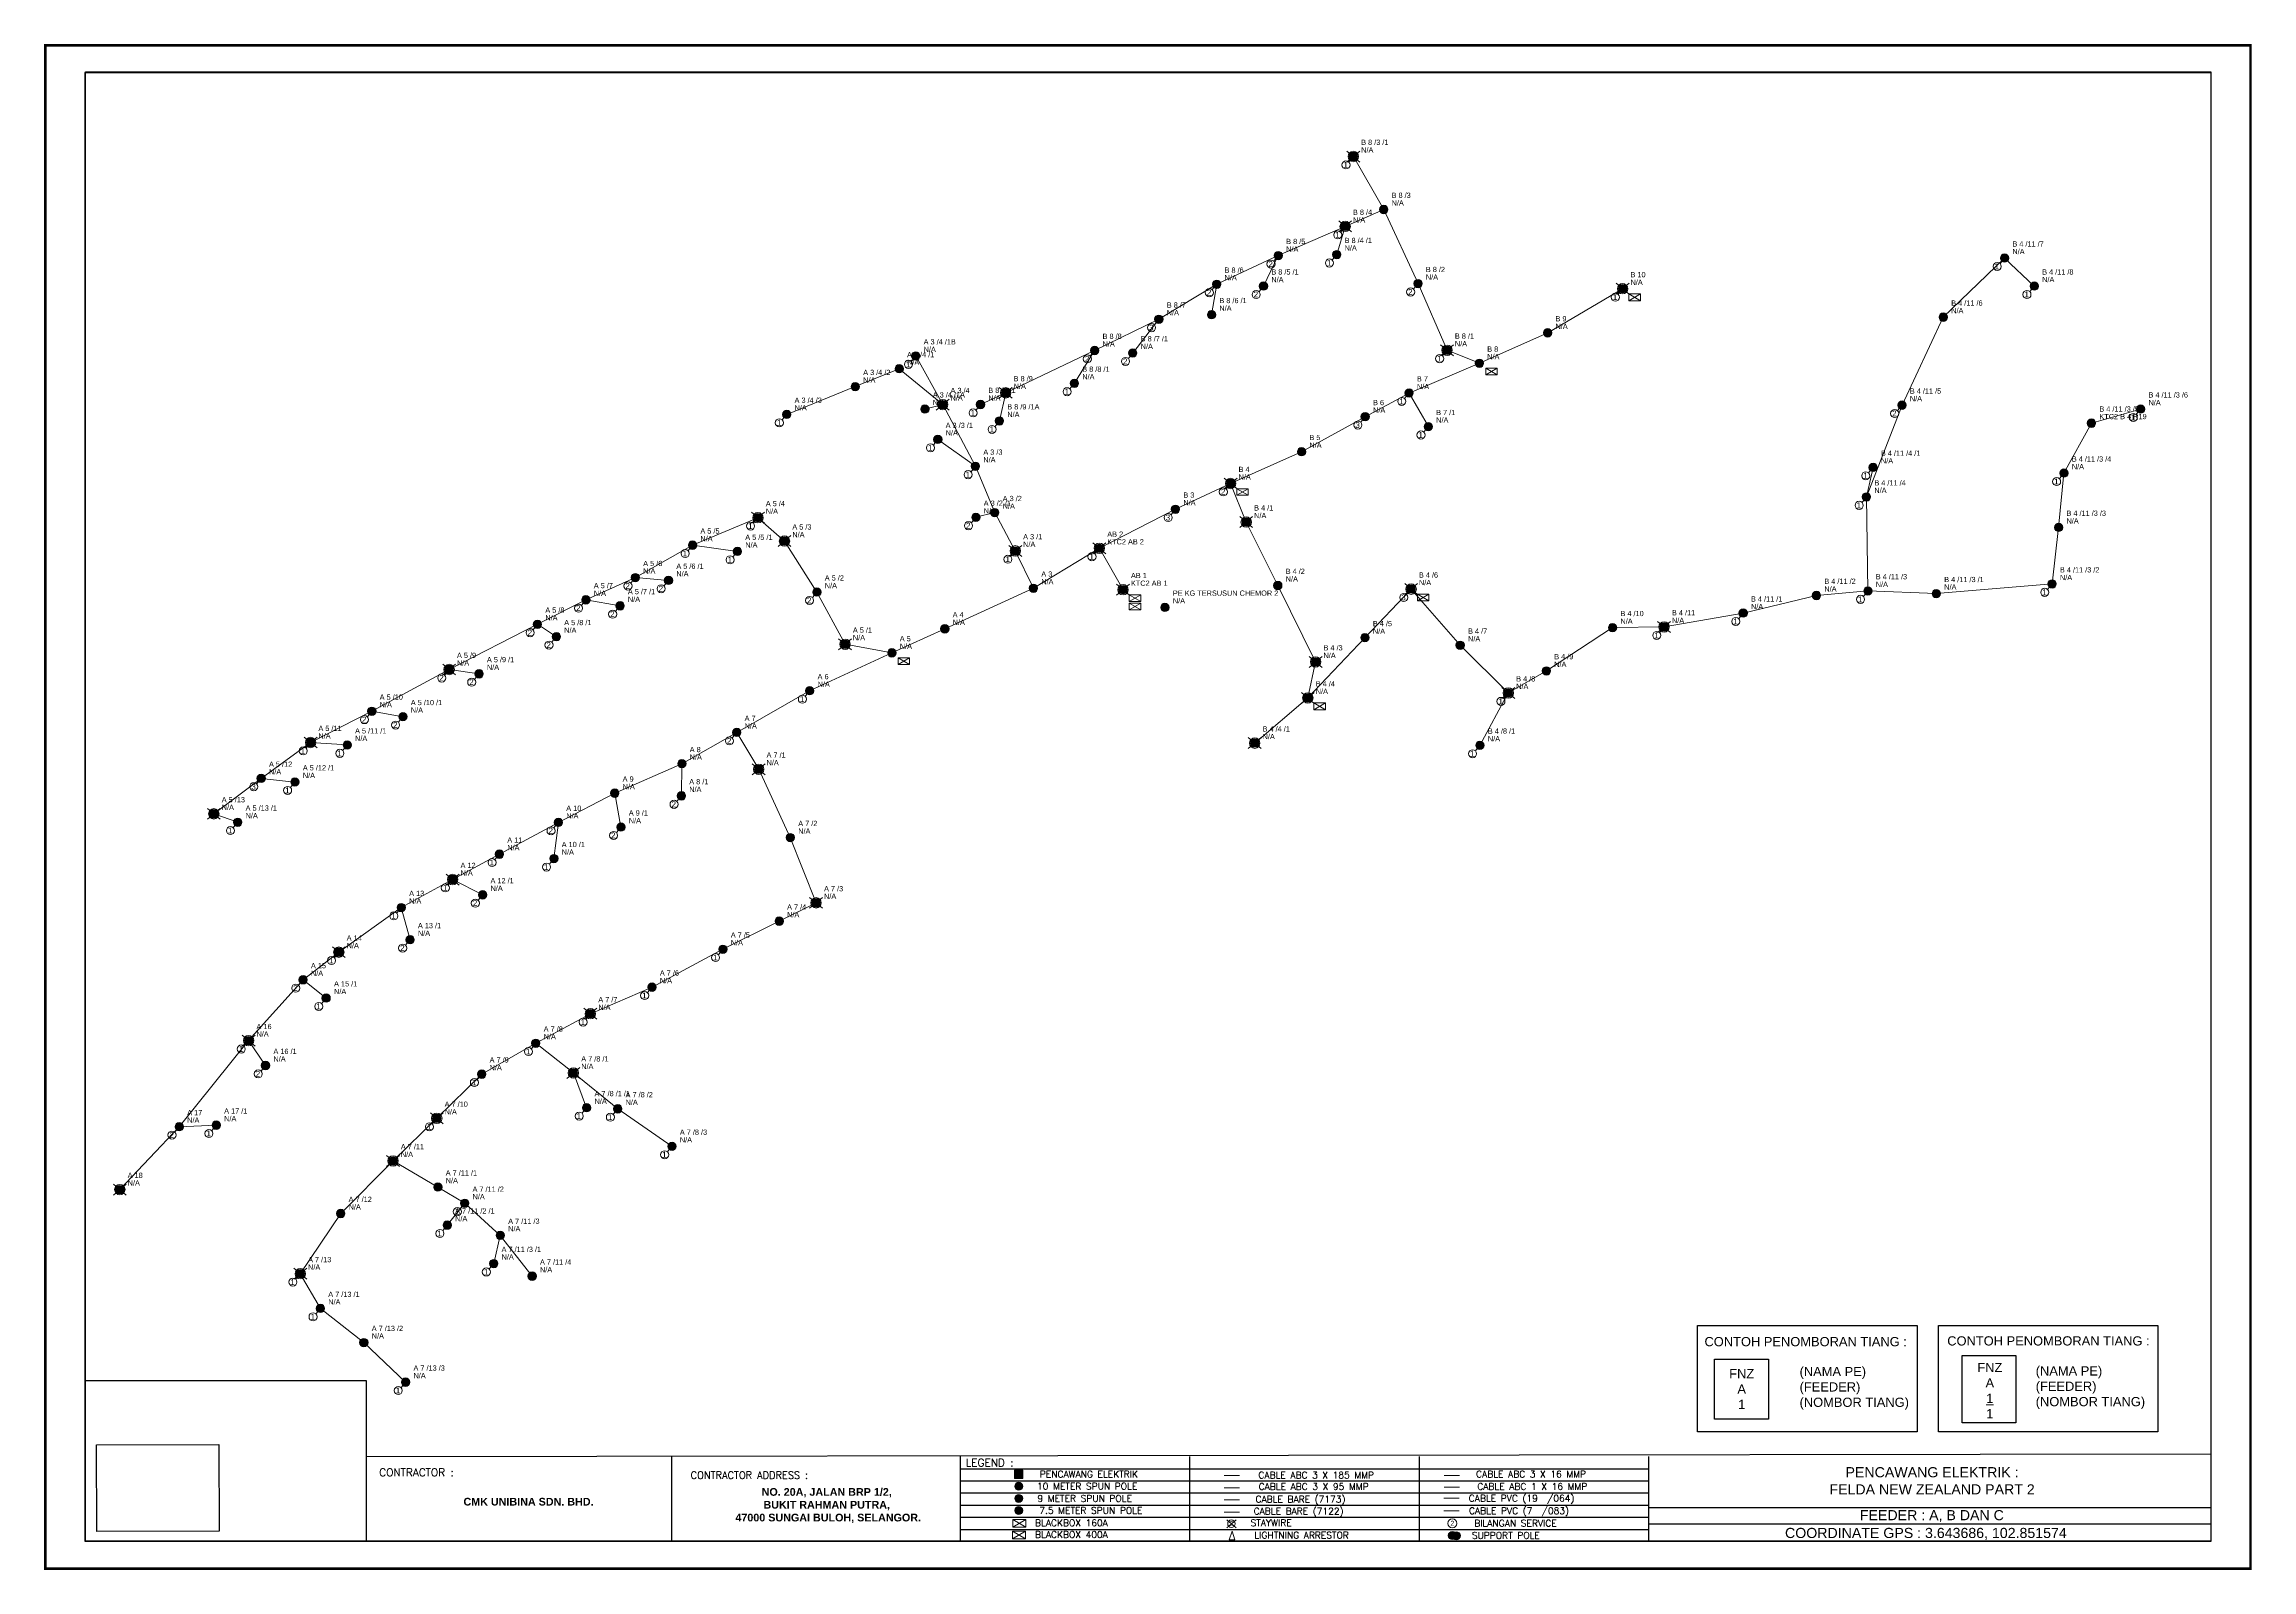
# Model space of a CAD drawing. Header units: inches. Extents: x -2907330 to 774627, y -12404360 to 10502691.
# Drawn here: x 5452 to 7848, y 375 to 2030 of the extents above; entities that cross this region are included whole.
import ezdxf
from ezdxf.enums import TextEntityAlignment as Align

# ---------------------------------------------------------------- set-up
doc = ezdxf.new("R2010")
doc.units = ezdxf.units.IN
doc.header["$MEASUREMENT"] = 0
for name, color, linetype, lineweight in [('BARE 7122', 94, 'Continuous', 0), ('BBOX 160A', 30, 'Continuous', 0), ('BBOX 400A', 1, 'Continuous', 0), ('CABLE 316', 30, 'Continuous', 0), ('CABLE 95', 5, 'Continuous', 0), ('CABLE SERVICE', 7, 'Continuous', 0), ('JUMLAH SERVIS', 7, 'Continuous', 0), ('LIGHTNING ARRESTOR', 2, 'Continuous', 0), ('POLE NUMBER', 7, 'Continuous', 0), ('PVC 7083', 2, 'Continuous', 0), ('PVC 9064', 4, 'Continuous', 0), ('STAYWIRE', 7, 'Continuous', 0), ('TIANG LAMA', 112, 'Continuous', 0), ('UMBANG', 7, 'Continuous', 0)]:
    doc.layers.add(name, color=color, linetype=linetype, lineweight=lineweight)
doc.styles.add('Arial_Black', font='ariblk.ttf', dxfattribs={"height": 1})
doc.styles.add('Simplex.shk', font='simplex.shx', dxfattribs={"height": 1.75})
doc.styles.get("Standard").update_dxf_attribs({"font": 'arial.ttf', "height": 2})
doc.styles.add('style1', font='arial.ttf', dxfattribs={"height": 2})
picture_1 = doc.add_image_def('image1.png', size_in_pixel=(267, 189))

# ---------------------------------------------------------------- blocks, each defined once
blk = doc.blocks.new('TIANG_BIRU')
at = {"lineweight": 0}
h = blk.add_hatch(color=5, dxfattribs=at)
h.dxf.hatch_style = 1
h.paths.add_polyline_path([(-1.6, 0, 1), (1.6, 0, 1)])
blk.add_circle((0, 0), 1.6, dxfattribs=at)
blk = doc.blocks.new('U1')
at = {"layer": 'UMBANG', "lineweight": 0}
for p, q in [((-2.46, 2.09), (2.46, -2.09)), ((2.46, 2.09), (-2.46, -2.09))]:
    blk.add_line(p, q, dxfattribs=at)
blk.add_circle((0, 0), 1.99, dxfattribs=at)
at = {"layer": 'UMBANG', "style": 'style1'}
blk.add_text('1', height=2.43, dxfattribs=at).set_placement((-1.04, -1.18))
blk = doc.blocks.new('BM')
at = {"color": 1, "lineweight": 0}
blk.add_lwpolyline([(2.23, 1.31), (-2.23, 1.31), (-2.23, -1.31), (2.23, -1.31)], close=True, dxfattribs=at)
blk.add_lwpolyline([(-2.23, -1.31), (2.23, 1.31), (2.23, -1.31), (-2.23, 1.31)], dxfattribs=at)
blk = doc.blocks.new('S1')
at = {"layer": 'JUMLAH SERVIS'}
blk.add_lwpolyline([(1.11, 1.06), (2.41, 2.92)], dxfattribs=at)
at = {"layer": 'JUMLAH SERVIS', "lineweight": 0}
blk.add_circle((0, 0), 1.54, dxfattribs=at)
at = {"layer": 'JUMLAH SERVIS', "style": 'style1'}
blk.add_text('1', height=2.23, dxfattribs=at).set_placement((-0.97, -1.09))
blk = doc.blocks.new('S2')
at = {"layer": 'JUMLAH SERVIS'}
blk.add_lwpolyline([(1.11, 1.06), (2.41, 2.92)], dxfattribs=at)
at = {"layer": 'JUMLAH SERVIS', "lineweight": 0}
blk.add_circle((0, 0), 1.54, dxfattribs=at)
at = {"layer": 'JUMLAH SERVIS', "style": 'style1'}
blk.add_text('2', height=2.23, dxfattribs=at).set_placement((-0.97, -1.09))
blk = doc.blocks.new('BK')
at = {"color": 30, "lineweight": 0}
blk.add_lwpolyline([(2.16, 1.26), (-2.16, 1.26), (-2.16, -1.26), (2.16, -1.26)], close=True, dxfattribs=at)
blk.add_lwpolyline([(-2.16, -1.26), (2.16, 1.26), (2.16, -1.26), (-2.16, 1.26)], dxfattribs=at)
blk = doc.blocks.new('U2')
at = {"layer": 'UMBANG', "lineweight": 0}
for p, q in [((-2.46, 2.09), (2.46, -2.09)), ((2.46, 2.09), (-2.46, -2.09))]:
    blk.add_line(p, q, dxfattribs=at)
blk.add_circle((0, 0), 1.99, dxfattribs=at)
at = {"layer": 'UMBANG', "style": 'style1'}
blk.add_text('2', height=2.43, dxfattribs=at).set_placement((-1.04, -1.18))
blk = doc.blocks.new('S3')
at = {"layer": 'JUMLAH SERVIS'}
blk.add_lwpolyline([(1.11, 1.06), (2.41, 2.92)], dxfattribs=at)
at = {"layer": 'JUMLAH SERVIS', "lineweight": 0}
blk.add_circle((0, 0), 1.54, dxfattribs=at)
at = {"layer": 'JUMLAH SERVIS', "style": 'style1'}
blk.add_text('3', height=2.23, dxfattribs=at).set_placement((-0.97, -1.09))
blk = doc.blocks.new('U3')
at = {"layer": 'UMBANG', "lineweight": 0}
for p, q in [((-2.46, 2.09), (2.46, -2.09)), ((2.46, 2.09), (-2.46, -2.09))]:
    blk.add_line(p, q, dxfattribs=at)
blk.add_circle((0, 0), 1.99, dxfattribs=at)
at = {"layer": 'UMBANG', "style": 'style1'}
blk.add_text('3', height=2.43, dxfattribs=at).set_placement((-1.04, -1.18))

msp = doc.modelspace()

# ---------------------------------------------------------------- hatches: boundary and pattern name
at = {"lineweight": 0}
h = msp.add_hatch(color=3, dxfattribs=at)
h.dxf.hatch_style = 1
h.paths.add_polyline_path([(6513.9, 483.1), (6504.8, 483.1), (6504.8, 473.8), (6513.9, 473.8)])
h = msp.add_hatch(color=6, dxfattribs=at)
h.dxf.hatch_style = 1
h.paths.add_polyline_path([(6513.7, 465.5, 1), (6505, 465.5, 1)])
h = msp.add_hatch(color=5, dxfattribs=at)
h.dxf.hatch_style = 1
h.paths.add_polyline_path([(6505, 452.3, 1), (6513.7, 452.3, 1)])
h = msp.add_hatch(color=1, dxfattribs=at)
h.dxf.hatch_style = 1
h.paths.add_polyline_path([(6505, 439.1, 1), (6513.7, 439.1, 1)])
h = msp.add_hatch(color=9, dxfattribs=at)
h.dxf.hatch_style = 1
h.paths.add_polyline_path([(6975.6, 412, 1), (6984.3, 412, 1)])
h = msp.add_hatch(color=5, dxfattribs=at)
h.dxf.hatch_style = 1
h.paths.add_polyline_path([(6979.9, 411.8, 1), (6988.6, 411.8, 1)])

# ---------------------------------------------------------------- linework, layer by layer
at = {"color": 7, "linetype": 'Continuous'}
for p, q in [((5801, 497.8), (7803.2, 500.7)), ((7192.9, 442.5), (7803, 442.5)), ((7192.9, 424.8), (7803, 424.8))]:
    msp.add_line(p, q, dxfattribs=at)
at = {"linetype": 'Continuous'}
for p, q in [((6132.3, 497.7), (6132.3, 405.4)), ((6445.7, 497.7), (6445.7, 405.4)), ((6445.7, 484.5), (6694.8, 484.5)), ((6694.8, 497.7), (6694.8, 405.4)), ((6694.8, 484.5), (6943.8, 484.5)), ((6943.8, 497.7), (6943.8, 405.4)), ((6943.8, 484.5), (7192.9, 484.5)), ((7192.9, 497.7), (7192.9, 405.4)), ((6445.7, 471.3), (6694.8, 471.3)), ((6445.7, 458.2), (6694.8, 458.2)), ((6694.8, 471.3), (6943.8, 471.3)), ((6694.8, 458.2), (6943.8, 458.2)), ((6943.8, 471.3), (6943.8, 405.4)), ((6943.8, 471.3), (7192.9, 471.3)), ((6943.8, 458.2), (7192.9, 458.2)), ((6445.7, 445), (6694.8, 445)), ((6445.7, 431.8), (6694.8, 431.8)), ((6694.8, 445), (6943.8, 445)), ((6694.8, 431.8), (6943.8, 431.8)), ((6943.8, 445), (7192.9, 445)), ((6943.8, 431.8), (7192.9, 431.8)), ((6445.7, 418.6), (6694.8, 418.6)), ((6694.8, 418.6), (6943.8, 418.6)), ((6943.8, 418.6), (7192.9, 418.6))]:
    msp.add_line(p, q, dxfattribs=at)
at = {"linetype": 'Continuous', "const_width": 2.7}
msp.add_lwpolyline([(7846.3, 2028.9), (5452.9, 2028.9), (5452.9, 376.1), (7846.3, 376.1)], close=True, dxfattribs=at)
for points in [[(5496.2, 1999.6), (7803, 1999.6), (7803, 405.4), (5496.2, 405.4)], [(5496.3, 2000.1), (7803.2, 2000.1), (7803.2, 406), (5496.3, 406)], [(7246.2, 639.8), (7484.3, 639.8), (7484.3, 524.4), (7246.2, 524.4)], [(7507.7, 639.8), (7745.8, 639.8), (7745.8, 524.4), (7507.7, 524.4)], [(7323.1, 538.4), (7264.6, 538.4), (7264.6, 603.3), (7323.1, 603.3)], [(7591.7, 534.3), (7533.3, 534.3), (7533.3, 607.5), (7591.7, 607.5)], [(5801, 405.4), (5496.2, 405.4), (5496.2, 580.4), (5801, 580.4)]]:
    msp.add_lwpolyline(points, close=True)
at = {"color": 5, "lineweight": 0}
msp.add_lwpolyline([(6504.8, 473.8), (6513.9, 473.8), (6513.9, 483.1), (6504.8, 483.1)], close=True, dxfattribs=at)
at = {"color": 1, "lineweight": 0}
for points in [[(6749.1, 477), (6732.4, 477)], [(6502.6, 408.6), (6516.7, 416.9), (6516.7, 408.6), (6502.6, 416.9)]]:
    msp.add_lwpolyline(points, dxfattribs=at)
at = {"color": 5, "lineweight": 0}
msp.add_lwpolyline([(6749.1, 463.8), (6732.4, 463.8)], dxfattribs=at)
at = {"color": 30, "lineweight": 0}
for points in [[(6987.8, 477.1), (6971.1, 477.1)], [(6502.8, 421.2), (6516.9, 429.5), (6516.9, 421.2), (6502.8, 429.5)]]:
    msp.add_lwpolyline(points, dxfattribs=at)
at = {"lineweight": 0}
msp.add_lwpolyline([(6987.8, 464.5), (6971.1, 464.5)], dxfattribs=at)
at = {"color": 6, "lineweight": 0}
msp.add_lwpolyline([(6749.1, 450.6), (6732.4, 450.6)], dxfattribs=at)
at = {"color": 1, "lineweight": 0}
msp.add_lwpolyline([(6516.7, 416.9), (6502.6, 416.9), (6502.6, 408.6), (6516.7, 408.6)], close=True, dxfattribs=at)
at = {"color": 30, "lineweight": 0}
msp.add_lwpolyline([(6516.9, 429.5), (6502.8, 429.5), (6502.8, 421.2), (6516.9, 421.2)], close=True, dxfattribs=at)
at = {"color": 0, "lineweight": 0}
msp.add_circle((6509.3, 465.5), 4.35, dxfattribs=at)
at = {"lineweight": 0}
for centre, radius in [((6509.3, 452.3), 4.35), ((6509.3, 439.1), 4.35), ((6979.9, 425.2), 4.96), ((6979.9, 412), 4.35), ((6984.3, 411.8), 4.35)]:
    msp.add_circle(centre, radius, dxfattribs=at)
at = {"layer": 'BARE 7122', "lineweight": 0}
msp.add_lwpolyline([(6749.1, 437.4), (6732.4, 437.4)], dxfattribs=at)
at = {"layer": 'CABLE 316'}
for p, q in [((6379.6, 1678), (6331.9, 1658.6)), ((6426.8, 1639.1), (6379.6, 1678)), ((6426.8, 1639.1), (6397.5, 1691.9)), ((6591.7, 1697.8), (6495.2, 1651.9)), ((6331.9, 1658.6), (6257.5, 1628.5)), ((6462.3, 1572.2), (6426.8, 1639.1)), ((6495.2, 1651.9), (6467.8, 1639.2)), ((7429.4, 1538.9), (7468, 1638.5)), ((7431, 1436.9), (7429.4, 1538.9)), ((7295.6, 1412.9), (7375.1, 1432)), ((7375.1, 1432), (7431, 1436.9)), ((5986.9, 1400.7), (6007.5, 1387.3)), ((7153.9, 1397.1), (7209.7, 1397.9)), ((7209.7, 1397.9), (7295.6, 1412.9)), ((7040.7, 1326.2), (7009.9, 1269.4)), ((6026, 913.9), (6040.3, 876.2)), ((5773.5, 761.4), (5729.5, 696.1)), ((5946.6, 737.7), (5939.5, 707.1)), ((5729.5, 696.1), (5751.4, 658.4)), ((5751.4, 658.4), (5798.5, 621.4)), ((5798.5, 621.4), (5843.8, 578.4))]:
    msp.add_line(p, q, dxfattribs=at)
at = {"layer": 'CABLE 95'}
for p, q in [((6905.5, 1850.8), (6872.5, 1908.3)), ((6905.5, 1850.8), (6863.6, 1832.5)), ((6942.7, 1770.4), (6905.5, 1850.8)), ((6863.6, 1832.5), (6791, 1800.8)), ((6791, 1800.8), (6724.2, 1769.7)), ((6724.2, 1769.7), (6661.4, 1731.7)), ((6974.2, 1698.1), (6942.7, 1770.4)), ((7083.4, 1717), (7164.7, 1764.8)), ((6661.4, 1731.7), (6591.7, 1697.8)), ((7009.3, 1684), (7083.4, 1717)), ((6933, 1651.7), (7009.3, 1684)), ((7009.3, 1684), (6974.2, 1698.1)), ((6885.3, 1626), (6933, 1651.7)), ((6816.3, 1588), (6885.3, 1626)), ((6739.3, 1553.5), (6816.3, 1588)), ((6483.3, 1521.9), (6462.3, 1572.2)), ((6679.4, 1525.6), (6739.3, 1553.5)), ((6739.3, 1553.5), (6756.2, 1511.7)), ((6226.3, 1516.4), (6155.3, 1486.6)), ((6255.1, 1491), (6226.3, 1516.4)), ((6505.6, 1480.4), (6483.3, 1521.9)), ((6596.8, 1483.2), (6679.4, 1525.6)), ((6756.2, 1511.7), (6790.5, 1442.8)), ((6155.3, 1486.6), (6093.2, 1451.4)), ((6290.3, 1435.7), (6255.1, 1491)), ((6525.3, 1439.8), (6505.6, 1480.4)), ((6596.8, 1483.2), (6525.3, 1439.8)), ((6622.5, 1438.2), (6596.8, 1483.2)), ((6093.2, 1451.4), (6039.6, 1427.3)), ((6525.3, 1439.8), (6429.1, 1395.8)), ((6790.5, 1442.8), (6831.5, 1359.9)), ((6885.1, 1386.2), (6935.2, 1438.9)), ((6935.2, 1438.9), (6988.4, 1378)), ((6039.6, 1427.3), (5986.9, 1400.7)), ((6320.8, 1379.1), (6290.3, 1435.7)), ((5986.9, 1400.7), (5891.1, 1351.7)), ((6429.1, 1395.8), (6371.7, 1369.8)), ((7082, 1350.2), (7153.9, 1397.1)), ((6371.7, 1369.8), (6282.4, 1328.6)), ((6371.7, 1369.8), (6320.8, 1379.1)), ((6823.1, 1320.8), (6885.1, 1386.2)), ((6988.4, 1378), (7040.7, 1326.2)), ((5891.1, 1351.7), (5807.2, 1306.4)), ((6831.5, 1359.9), (6823.1, 1320.8)), ((7040.7, 1326.2), (7082, 1350.2)), ((6282.4, 1328.6), (6203.3, 1283.4)), ((6823.1, 1320.8), (6765.5, 1271.8)), ((5807.2, 1306.4), (5740.7, 1272.5)), ((5740.7, 1272.5), (5687.1, 1233.6)), ((6203.3, 1283.4), (6143.7, 1249.5)), ((6203.3, 1283.4), (6227.1, 1243.4)), ((6143.7, 1249.5), (6070.9, 1217.5)), ((5687.1, 1233.6), (5635.7, 1195.1)), ((6227.1, 1243.4), (6261.4, 1169.3)), ((6070.9, 1217.5), (6009.7, 1185.8)), ((6009.7, 1185.8), (5945.7, 1151.3)), ((5945.7, 1151.3), (5894.9, 1123.8)), ((6261.4, 1169.3), (6289.4, 1098.5)), ((5894.9, 1123.8), (5839.1, 1093.4)), ((5839.1, 1093.4), (5771.4, 1045)), ((6249.4, 1078.6), (6188.2, 1048.2)), ((6289.4, 1098.5), (6249.4, 1078.6)), ((5771.4, 1045), (5732.6, 1015)), ((6188.2, 1048.2), (6111.3, 1007)), ((5732.6, 1015), (5673.4, 949)), ((6111.3, 1007), (6044.4, 978.2)), ((6044.4, 978.2), (5985.1, 946.2)), ((5673.4, 949), (5598.2, 855.6)), ((5985.1, 946.2), (5926.5, 912.6)), ((5985.1, 946.2), (6026, 913.9)), ((5926.5, 912.6), (5877.7, 864.7)), ((6026, 913.9), (6074.1, 875)), ((5877.7, 864.7), (5830.2, 818.5)), ((5598.2, 855.6), (5533.7, 787.4)), ((5830.2, 818.5), (5773.5, 761.4)), ((5830.2, 818.5), (5878.9, 790.1)), ((5878.9, 790.1), (5908, 772.5)), ((5908, 772.5), (5946.6, 737.7)), ((5946.6, 737.7), (5981.2, 693.4))]:
    msp.add_line(p, q, dxfattribs=at)
at = {"layer": 'CABLE SERVICE'}
for p, q in [((6791, 1800.8), (6775, 1767.7)), ((7512.8, 1734), (7579.3, 1798.1)), ((7579.3, 1798.1), (7611.6, 1767.7)), ((6724.2, 1769.7), (6718.6, 1736.6)), ((7468, 1638.5), (7512.8, 1734)), ((6591.7, 1697.8), (6569.7, 1662.2)), ((6426.8, 1639.1), (6407.5, 1634.3)), ((6495.2, 1651.9), (6488.4, 1621.4)), ((6933, 1651.7), (6953.9, 1615.2)), ((7673.6, 1619), (7727, 1634.3)), ((7643.8, 1564.8), (7673.6, 1619)), ((7429.4, 1538.9), (7436.6, 1571)), ((7638, 1505.9), (7643.8, 1564.8)), ((6483.3, 1521.9), (6462.8, 1516.8)), ((7630.9, 1444.5), (7638, 1505.9)), ((6093.2, 1451.4), (6129.2, 1448.4)), ((7505.2, 1434), (7630.9, 1444.5)), ((7431, 1436.9), (7505.2, 1434)), ((5891.1, 1351.7), (5923.6, 1347)), ((6143.7, 1249.5), (6143.2, 1214.6)), ((6070.9, 1217.5), (6077.6, 1180.7)), ((5839.1, 1093.4), (5848.7, 1058.5)), ((5673.4, 949), (5691.8, 922)), ((6074.1, 875), (6133, 834.3)), ((5598.2, 855.6), (5638.3, 857.3)), ((5908, 772.5), (5889.1, 748.8))]:
    msp.add_line(p, q, dxfattribs=at)
at = {"layer": 'LIGHTNING ARRESTOR', "lineweight": 0}
msp.add_lwpolyline([(6740.8, 416.7), (6737.8, 407.3), (6743.8, 407.3), (6740.8, 416.7)], dxfattribs=at)
at = {"layer": 'PVC 7083'}
for p, q in [((6863.6, 1832.5), (6854.5, 1801.9)), ((6661.4, 1731.7), (6633.1, 1695.1)), ((6462.3, 1572.2), (6421.5, 1601.3)), ((6155.3, 1486.6), (6204, 1479.8)), ((6039.6, 1427.3), (6076.6, 1420.8)), ((5807.2, 1306.4), (5841, 1300.5)), ((5740.7, 1272.5), (5780.5, 1269.8)), ((5687.1, 1233.6), (5723.7, 1229.6)), ((5635.7, 1195.1), (5661.7, 1186)), ((6009.7, 1185.8), (6004.8, 1146.5)), ((5894.9, 1123.8), (5927.5, 1107.2)), ((5732.6, 1015), (5757.6, 995.2))]:
    msp.add_line(p, q, dxfattribs=at)
at = {"layer": 'PVC 7083', "lineweight": 0}
msp.add_lwpolyline([(6987.4, 438.7), (6970.7, 438.7)], dxfattribs=at)
at = {"layer": 'PVC 9064', "lineweight": 0}
msp.add_lwpolyline([(6987.4, 452.4), (6970.7, 452.4)], dxfattribs=at)
at = {"layer": 'STAYWIRE', "lineweight": 0}
for p, q in [((6735.1, 429.1), (6745.2, 420.5)), ((6745.2, 429.1), (6735.1, 420.5))]:
    msp.add_line(p, q, dxfattribs=at)
msp.add_circle((6740.2, 424.8), 4.1, dxfattribs=at)

# ---------------------------------------------------------------- block references
at = {"xscale": 2.845765875838278, "yscale": 2.845765875838278, "zscale": 2.845765875838278}
for p in [(6872.5, 1908.3), (6905.5, 1850.8), (6863.6, 1832.5), (6791, 1800.8), (6854.5, 1801.9), (7579.3, 1798.1), (6724.2, 1769.7), (6942.7, 1770.4), (6775, 1767.7), (7164.7, 1764.8), (7611.6, 1767.7), (6661.4, 1731.7), (6718.6, 1736.6), (7512.8, 1734), (6591.7, 1697.8), (6974.2, 1698.1), (7083.4, 1717), (6379.6, 1678), (6397.5, 1691.9), (6633.1, 1695.1), (7009.3, 1684), (6331.9, 1658.6), (6495.2, 1651.9), (6569.7, 1662.2), (6933, 1651.7), (6257.5, 1628.5), (6407.5, 1634.3), (6426.8, 1639.1), (6467.8, 1639.2), (6885.3, 1626), (7468, 1638.5), (7727, 1634.3), (6421.5, 1601.3), (6488.4, 1621.4), (6953.9, 1615.2), (7673.6, 1619), (6816.3, 1588), (6462.3, 1572.2), (6739.3, 1553.5), (7436.6, 1571), (7643.8, 1564.8), (7429.4, 1538.9), (6226.3, 1516.4), (6462.8, 1516.8), (6483.3, 1521.9), (6679.4, 1525.6), (6756.2, 1511.7), (7638, 1505.9), (6155.3, 1486.6), (6255.1, 1491), (6596.8, 1483.2), (6204, 1479.8), (6505.6, 1480.4), (6093.2, 1451.4), (6129.2, 1448.4), (6290.3, 1435.7), (6525.3, 1439.8), (6622.5, 1438.2), (6790.5, 1442.8), (6935.2, 1438.9), (7431, 1436.9), (7505.2, 1434), (7630.9, 1444.5), (6039.6, 1427.3), (6076.6, 1420.8), (6668, 1419.1), (7295.6, 1412.9), (7375.1, 1432), (5986.9, 1400.7), (6007.5, 1387.3), (6429.1, 1395.8), (6885.1, 1386.2), (7153.9, 1397.1), (7209.7, 1397.9), (6320.8, 1379.1), (6371.7, 1369.8), (6988.4, 1378), (5891.1, 1351.7), (5923.6, 1347), (6831.5, 1359.9), (7082, 1350.2), (6282.4, 1328.6), (6823.1, 1320.8), (7040.7, 1326.2), (5807.2, 1306.4), (5841, 1300.5), (5740.7, 1272.5), (5780.5, 1269.8), (6203.3, 1283.4), (6765.5, 1271.8), (7009.9, 1269.4), (6143.7, 1249.5), (6227.1, 1243.4), (5687.1, 1233.6), (5723.7, 1229.6), (6070.9, 1217.5), (5635.7, 1195.1), (6143.2, 1214.6), (5661.7, 1186), (6009.7, 1185.8), (6077.6, 1180.7), (5945.7, 1151.3), (6004.8, 1146.5), (6261.4, 1169.3), (5894.9, 1123.8), (5927.5, 1107.2), (6289.4, 1098.5), (5839.1, 1093.4), (6249.4, 1078.6), (5848.7, 1058.5), (5771.4, 1045), (6188.2, 1048.2), (5732.6, 1015), (6111.3, 1007), (5757.6, 995.2), (6044.4, 978.2), (5673.4, 949), (5985.1, 946.2), (5691.8, 922), (5926.5, 912.6), (6026, 913.9), (5877.7, 864.7), (6040.3, 876.2), (6074.1, 875), (5598.2, 855.6), (5638.3, 857.3), (6133, 834.3), (5830.2, 818.5), (5533.7, 787.4), (5878.9, 790.1), (5908, 772.5), (5773.5, 761.4), (5889.1, 748.8), (5946.6, 737.7), (5729.5, 696.1), (5939.5, 707.1), (5981.2, 693.4), (5751.4, 658.4), (5798.5, 621.4), (5843.8, 578.4)]:
    msp.add_blockref('TIANG_BIRU', p, dxfattribs=at)
at = {"layer": 'BBOX 160A', "xscale": 2.845765875838278, "yscale": 2.845765875838278, "zscale": 2.845765875838278}
for p in [(7022.3, 1674.9), (6752.3, 1544.3), (6948.2, 1429.7), (6384.7, 1360.6)]:
    msp.add_blockref('BK', p, dxfattribs=at)
at = {"layer": 'BBOX 400A', "xscale": 2.845765875838278, "yscale": 2.845765875838278, "zscale": 2.845765875838278}
for p in [(7177.7, 1755.6), (6635.5, 1429.1), (6635.5, 1420), (6836.1, 1311.7)]:
    msp.add_blockref('BM', p, dxfattribs=at)
at = {"layer": 'JUMLAH SERVIS', "xscale": 2.845765875838278, "yscale": 2.845765875838278, "zscale": 2.845765875838278}
for name, p in [('S1', (6864.5, 1899.2)), ('S1', (6855.6, 1823.3)), ('S2', (6783.1, 1791.6)), ('S1', (6846.5, 1792.8)), ('S1', (7571.3, 1789)), ('S2', (6716.2, 1760.6)), ('S2', (6767, 1758.5)), ('S2', (6934.7, 1761.3)), ('S1', (7156.8, 1755.6)), ('S1', (7603.6, 1758.6)), ('S3', (6653.5, 1722.6)), ('S1', (6389.6, 1682.8)), ('S2', (6583.8, 1688.7)), ('S2', (6625.2, 1686)), ('S1', (6966.2, 1689)), ('S1', (6561.8, 1653.1)), ('S1', (6459.8, 1630.1)), ('S1', (6925, 1642.6)), ('S2', (7460, 1629.4)), ('S1', (7719, 1625.2)), ('S1', (6249.5, 1619.4)), ('S1', (6480.4, 1612.2)), ('S3', (6877.4, 1616.9)), ('S1', (6945.9, 1606.1)), ('S1', (6413.5, 1592.2)), ('S1', (6454.4, 1563.1)), ('S1', (7428.6, 1561.9)), ('S1', (7635.8, 1555.6)), ('S2', (6731.4, 1544.4)), ('S1', (7421.5, 1529.8)), ('S1', (6218.3, 1507.3)), ('S2', (6454.8, 1507.7)), ('S3', (6671.5, 1516.5)), ('S1', (6147.3, 1477.5)), ('S1', (6196, 1470.7)), ('S1', (6497.6, 1471.3)), ('S1', (6588.8, 1474.1)), ('S2', (6085.2, 1442.3)), ('S2', (6121.2, 1439.3)), ('S3', (6927.2, 1429.8)), ('S1', (7622.9, 1435.4)), ('S2', (6031.6, 1418.2)), ('S2', (6068.6, 1411.7)), ('S2', (6282.3, 1426.6)), ('S1', (7423, 1427.8)), ('S2', (5979, 1391.6)), ('S1', (7201.8, 1388.7)), ('S1', (7287.6, 1403.8)), ('S2', (5999.5, 1378.2)), ('S2', (5883.1, 1342.5)), ('S2', (5915.6, 1337.9)), ('S1', (6274.5, 1319.5)), ('S1', (7032.7, 1317.1)), ('S2', (5799.2, 1297.3)), ('S2', (5833, 1291.4)), ('S1', (5732.7, 1263.4)), ('S2', (6195.3, 1274.2)), ('S1', (5772.5, 1260.7)), ('S1', (7001.9, 1260.3)), ('S3', (5679.1, 1224.5)), ('S1', (5715.8, 1220.5)), ('S2', (6135.2, 1205.4)), ('S1', (5653.7, 1176.9)), ('S2', (6001.7, 1176.7)), ('S2', (6069.6, 1171.6)), ('S1', (5937.7, 1142.2)), ('S1', (5996.8, 1137.3)), ('S1', (5887, 1114.7)), ('S2', (5919.5, 1098.1)), ('S1', (5831.1, 1084.3)), ('S2', (5840.7, 1049.4)), ('S1', (5763.4, 1035.9)), ('S1', (6180.3, 1039.1)), ('S2', (5724.6, 1005.9)), ('S1', (5749.6, 986.1)), ('S1', (6103.3, 997.9)), ('S1', (6036.5, 969.1)), ('S1', (5665.5, 939.9)), ('S1', (5977.2, 937.1)), ('S2', (5683.9, 912.9)), ('S1', (5918.5, 903.5)), ('S1', (5869.7, 855.5)), ('S1', (6032.3, 867.1)), ('S1', (6066.1, 865.9)), ('S2', (5590.3, 846.5)), ('S1', (5630.4, 848.2)), ('S1', (6125, 825.2)), ('S1', (5900, 763.4)), ('S1', (5881.1, 739.7)), ('S1', (5721.5, 687)), ('S1', (5931.5, 698)), ('S1', (5743.4, 649.3)), ('S1', (5835.9, 569.3))]:
    msp.add_blockref(name, p, dxfattribs=at)
at = {"layer": 'UMBANG', "xscale": 2.845765875838278, "yscale": 2.845765875838278, "zscale": 2.845765875838278}
for name, p in [('U1', (6872.5, 1908.3)), ('U1', (6863.6, 1832.5)), ('U3', (7164.7, 1764.8)), ('U1', (6974.2, 1698.1)), ('U1', (6495.2, 1651.9)), ('U1', (6426.8, 1639.1)), ('U1', (6739.3, 1553.5)), ('U2', (6226.3, 1516.4)), ('U1', (6756.2, 1511.7)), ('U1', (6255.1, 1491)), ('U1', (6505.6, 1480.4)), ('U1', (6596.8, 1483.2)), ('U1', (6622.5, 1438.2)), ('U1', (6935.2, 1438.9)), ('U1', (7209.7, 1397.9)), ('U1', (6320.8, 1379.1)), ('U1', (6831.5, 1359.9)), ('U1', (5891.1, 1351.7)), ('U1', (6823.1, 1320.8)), ('U2', (7040.7, 1326.2)), ('U1', (5740.7, 1272.5)), ('U1', (6765.5, 1271.8)), ('U1', (6227.1, 1243.4)), ('U2', (5635.7, 1195.1)), ('U1', (5894.9, 1123.8)), ('U3', (6289.4, 1098.5)), ('U1', (5771.4, 1045)), ('U1', (6044.4, 978.2)), ('U1', (5673.4, 949)), ('U1', (6026, 913.9)), ('U1', (5877.7, 864.7)), ('U1', (5830.2, 818.5)), ('U2', (5533.7, 787.4)), ('U1', (5729.5, 696.1))]:
    msp.add_blockref(name, p, dxfattribs=at)

# ---------------------------------------------------------------- texts
at = {"style": 'Simplex.shk'}
for s, height, p in [('CONTRACTOR :', 8.347, (5855.6, 480.5)), ('CONTRACTOR ADDRESS :', 7.791, (6217, 477.5)), ('LEGEND :', 8.35, (6477.7, 491))]:
    msp.add_text(s, height=height, dxfattribs=at).set_placement(p, align=Align.MIDDLE_CENTER)
at = {"lineweight": 0, "style": 'Simplex.shk'}
for s, height, p in [('PENCAWANG ELEKTRIK ', 7.234, (6588, 478.6)), ('CABLE ABC 3 X 185 MMP ', 7.234, (6834.7, 477.6)), ('CABLE ABC 3 X 16 MMP', 7.234, (7065.4, 478.7)), ('9 METER SPUN POLE', 7.234, (6580.9, 452.3)), ('10 METER SPUN POLE', 7.234, (6583.6, 465.5)), ('CABLE BARE (7173) ', 7.234, (6817.6, 451.4)), ('CABLE ABC 3 X 95 MMP ', 7.234, (6831.9, 465.1)), ('CABLE PVC (19  /064)', 7.234, (7055.1, 452.4)), ('CABLE ABC 1 X 16 MMP ', 7.234, (7069.2, 465.3)), ('7.5 METER SPUN POLE ', 7.234, (6590.1, 439.2)), ('CABLE BARE (7122)', 7.234, (6813.1, 438.5)), ('CABLE PVC (7  /083)', 7.234, (7052.3, 438.9)), ('BLACKBOX 160A', 7.234, (6566.5, 425.7)), ('BLACKBOX 400A', 7.234, (6566.5, 413)), ('STAYWIRE', 7.23, (6783.2, 425.9)), ('LIGHTNING ARRESTOR', 7.234, (6816.3, 412.4)), ('SUPPORT POLE', 7.234, (7038, 412.2)), ('BILANGAN SERVICE', 7.234, (7048.5, 425.3))]:
    msp.add_text(s, height=height, dxfattribs=at).set_placement(p, align=Align.MIDDLE_CENTER)
at = {"color": 7, "linetype": 'Continuous', "lineweight": 0}
for s, p in [('PENCAWANG ELEKTRIK :', (7500.6, 480.7)), ('FELDA NEW ZEALAND PART 2', (7500.6, 462.1)), ('FEEDER : A, B DAN C', (7500.4, 434.1)), ('COORDINATE GPS : 3.643686, 102.851574', (7493.9, 414.8))]:
    msp.add_text(s, height=11, dxfattribs=at).set_placement(p, align=Align.MIDDLE_CENTER)
at = {"lineweight": 0, "char_height": 10}
for s, width, insert, attachment_point in [('CONTOH PENOMBORAN TIANG :', 296.615, (7253.6, 627.4), 1), ('CONTOH PENOMBORAN TIANG :', 296.615, (7517.1, 628.2), 1), ('FNZ \\PA\\P{\\L1\\P}1', 219.825, (7563.3, 569.3), 5), ('\\pxt11;FNZ \\P\\ptz;A\\P1', 219.825, (7294, 571), 5), ('\\P(NAMA PE)\\P(FEEDER)\\P(NOMBOR TIANG)', 219.825, (7356.8, 580.1), 4), ('\\P(NAMA PE)\\P(FEEDER)\\P(NOMBOR TIANG)', 219.825, (7613.1, 580.8), 4)]:
    msp.add_mtext_dynamic_manual_height_columns(s, width=width, gutter_width=5.26, heights=[0], dxfattribs=dict(at, insert=insert, attachment_point=attachment_point))
at = {"char_height": 8.347, "attachment_point": 1, "style": 'Arial_Black'}
for s, width, insert in [('\\pxqc;{\\fArial|b1|i0|c0|p34;NO. 20A, JALAN BRP 1/2,\\PBUKIT RAHMAN PUTRA,\\P 47000 SUNGAI BULOH, SELANGOR.}', 247.027, (6177.4, 463.5)), ('\\pxqc,t22;{\\fArial|b1|i0|c0|p34;CMK UNIBINA SDN. BHD.}', 209.739, (5872.4, 452.9))]:
    msp.add_mtext_dynamic_manual_height_columns(s, width=width, gutter_width=13.9, heights=[0], dxfattribs=dict(at, insert=insert))
at = {"layer": 'POLE NUMBER', "style": 'style1'}
for s, height, p in [('B 8 /3 /1', 5.69, (6881, 1920.9)), ('B 8 /3', 5.69, (6914, 1863.4)), ('B 8 /4', 5.69, (6872.1, 1845)), ('B 8 /5', 5.69, (6799.6, 1813.3)), ('B 8 /4 /1', 5.69, (6863, 1814.4)), ('B 4 /11 /7', 5.69, (7587.8, 1810.6)), ('B 8 /6', 5.69, (6732.7, 1782.2)), ('B 8 /5 /1', 5.69, (6783.5, 1780.2)), ('B 8 /2', 5.69, (6951.2, 1782.9)), ('B 10', 5.69, (7173.3, 1777.3)), ('B 4 /11 /8', 5.69, (7620.1, 1780.2)), ('B 8 /7', 5.69, (6670, 1744.3)), ('B 8 /6 /1', 5.69, (6727.1, 1749.2)), ('B 4 /11 /6', 5.69, (7521.4, 1746.5)), ('B 9', 5.69, (7091.9, 1729.5)), ('A 3 /4 /1B', 5.69, (6406.1, 1704.4)), ('B 8 /8', 5.69, (6600.3, 1710.4)), ('B 8 /7 /1', 5.69, (6641.7, 1707.7)), ('B 8 /1', 5.69, (6982.7, 1710.6)), ('B 8', 5.69, (7017.8, 1696.5)), ('A 3 /4 /1', 5.69, (6388.1, 1690.5)), ('B 8 /8 /1', 5.69, (6578.3, 1674.7)), ('A 3 /4 /2', 5.69, (6340.5, 1671.2)), ('A 3 /4', 5.69, (6435.3, 1651.6)), ('B 8 /9 /1', 5.69, (6476.3, 1651.8)), ('B 8 /9', 5.69, (6503.8, 1664.4)), ('B 7', 5.69, (6941.5, 1664.2)), ('B 4 /11 /5', 5.69, (7476.5, 1651)), ('A 3 /4 /3', 5.69, (6266, 1641)), ('A 3 /4 /1A', 5.69, (6416, 1646.8)), ('B 8 /9 /1A', 5.69, (6496.9, 1633.9)), ('B 6', 5.69, (6893.9, 1638.5)), ('B 7 /1', 5.69, (6962.4, 1627.7)), ('B 4 /11 /3 /5', 5.692, (7682.2, 1631.5)), ('B 4 /11 /3 /6', 5.692, (7735.5, 1646.8)), ('A 3 /3 /1', 5.69, (6430, 1613.8)), ('B 5', 5.69, (6824.8, 1600.6)), ('A 3 /3', 5.69, (6470.9, 1584.7)), ('B 4 /11 /4 /1', 5.692, (7445.1, 1583.6)), ('B 4 /11 /3 /4', 5.692, (7652.3, 1577.3)), ('B 4', 5.69, (6747.9, 1566)), ('A 5 /4', 5.69, (6234.8, 1528.9)), ('A 3 /2 /1', 5.69, (6471.3, 1529.3)), ('A 3 /2', 5.69, (6491.9, 1534.4)), ('B 3', 5.69, (6688, 1538.1)), ('B 4 /11 /4', 5.69, (7438, 1551.4)), ('B 4 /1', 5.69, (6764.8, 1524.2)), ('B 4 /11 /3 /3', 5.692, (7646.5, 1518.4)), ('A 5 /5', 5.69, (6163.8, 1499.1)), ('A 5 /5 /1', 5.69, (6212.5, 1492.3)), ('A 5 /3', 5.69, (6263.6, 1503.5)), ('A 3 /1', 5.69, (6514.1, 1492.9)), ('AB 2', 5.69, (6605.4, 1495.7)), ('A 5 /6', 5.69, (6101.7, 1463.9)), ('A 5 /6 /1', 5.69, (6137.7, 1460.9)), ('B 4 /11 /3 /2', 5.692, (7639.4, 1457)), ('A 5 /7', 5.69, (6048.1, 1439.9)), ('A 5 /7 /1', 5.69, (6085.1, 1433.4)), ('A 5 /2', 5.69, (6298.8, 1448.2)), ('A 3', 5.69, (6533.8, 1452.4)), ('AB 1', 5.69, (6631.1, 1450.8)), ('B 4 /2', 5.69, (6799.1, 1455.4)), ('B 4 /6', 5.69, (6943.7, 1451.4)), ('B 4 /11 /2', 5.69, (7383.7, 1444.6)), ('B 4 /11 /3', 5.69, (7439.5, 1449.5)), ('B 4 /11 /3 /1', 5.692, (7513.8, 1446.5)), ('A 5 /8', 5.69, (5995.5, 1413.3)), ('A 4', 5.69, (6437.6, 1408.3)), ('PE KG TERSUSUN CHEMOR 2', 5.692, (6676.6, 1431.7)), ('B 4 /10', 5.69, (7162.4, 1409.6)), ('B 4 /11', 5.69, (7218.3, 1410.4)), ('B 4 /11 /1', 5.69, (7304.1, 1425.4)), ('A 5 /8 /1', 5.69, (6016, 1399.8)), ('A 5 /1', 5.69, (6329.3, 1391.6)), ('B 4 /5', 5.69, (6893.7, 1398.7)), ('B 4 /7', 5.69, (6997, 1390.5)), ('A 5 /9', 5.69, (5899.6, 1364.2)), ('A 5', 5.69, (6380.2, 1382.3)), ('B 4 /3', 5.69, (6840.1, 1372.4)), ('B 4 /9', 5.69, (7090.5, 1362.8)), ('A 5 /9 /1', 5.69, (5932.1, 1359.6)), ('A 6', 5.69, (6291, 1341.1)), ('B 4 /8', 5.69, (7049.2, 1338.7)), ('A 5 /10', 5.69, (5815.7, 1318.9)), ('A 5 /10 /1', 5.69, (5849.5, 1313)), ('B 4 /4', 5.69, (6831.7, 1333.3)), ('A 7', 5.69, (6211.8, 1295.9)), ('A 5 /11', 5.69, (5749.2, 1285)), ('A 5 /11 /1', 5.69, (5789, 1282.3)), ('B 4 /4 /1', 5.69, (6774, 1284.4)), ('B 4 /8 /1', 5.69, (7018.5, 1282)), ('A 5 /12', 5.69, (5695.6, 1246.1)), ('A 5 /12 /1', 5.69, (5732.3, 1242.2)), ('A 8', 5.69, (6152.2, 1262)), ('A 7 /1', 5.69, (6235.6, 1256)), ('A 9', 5.69, (6079.4, 1230)), ('A 8 /1', 5.69, (6151.7, 1227.1)), ('A 5 /13', 5.69, (5644.3, 1207.6)), ('A 5 /13 /1', 5.69, (5670.2, 1198.5)), ('A 10', 5.69, (6018.2, 1198.3)), ('A 9 /1', 5.69, (6086.1, 1193.2)), ('A 7 /2', 5.69, (6270, 1181.8)), ('A 11', 5.69, (5954.2, 1163.8)), ('A 10 /1', 5.69, (6013.3, 1159)), ('A 12', 5.69, (5903.5, 1136.3)), ('A 13', 5.69, (5847.7, 1105.9)), ('A 12 /1', 5.69, (5936, 1119.7)), ('A 7 /3', 5.69, (6298, 1111)), ('A 7 /4', 5.69, (6257.9, 1091.1)), ('A 14', 5.69, (5779.9, 1057.5)), ('A 13 /1', 5.69, (5857.2, 1071)), ('A 7 /5', 5.69, (6196.8, 1060.7)), ('A 15', 5.69, (5741.1, 1027.5)), ('A 15 /1', 5.69, (5766.2, 1007.8)), ('A 7 /6', 5.69, (6119.8, 1019.5)), ('A 7 /7', 5.69, (6053, 990.7)), ('A 16', 5.69, (5682, 961.5)), ('A 7 /8', 5.69, (5993.7, 958.7)), ('A 16 /1', 5.69, (5700.4, 934.5)), ('A 7 /9', 5.69, (5935, 925.2)), ('A 7 /8 /1', 5.69, (6034.5, 926.4)), ('A 7 /8 /1 /1', 5.692, (6048.9, 888.7)), ('A 7 /8 /2', 5.69, (6082.6, 887.5)), ('A 17', 5.69, (5606.8, 868.1)), ('A 17 /1', 5.69, (5646.9, 869.8)), ('A 7 /10', 5.69, (5886.2, 877.2)), ('A 7 /8 /3', 5.69, (6141.5, 846.8)), ('A 7 /11', 5.69, (5838.7, 831.1)), ('A 18', 5.69, (5542.2, 800)), ('A 7 /11 /1', 5.69, (5887.4, 802.6)), ('A 7 /11 /2', 5.69, (5916.5, 785)), ('A 7 /12', 5.69, (5782, 773.9)), ('A 7 /11 /2 /1', 5.692, (5897.6, 761.4)), ('A 7 /11 /3', 5.69, (5955.2, 750.2)), ('A 7 /11 /3 /1', 5.692, (5948, 719.7)), ('A 7 /13', 5.69, (5738, 708.6)), ('A 7 /11 /4', 5.69, (5989.7, 705.9)), ('A 7 /13 /1', 5.69, (5759.9, 670.9)), ('A 7 /13 /2', 5.69, (5807.1, 633.9)), ('A 7 /13 /3', 5.69, (5852.4, 590.9)), ('2', 5.37, (6738.2, 422.3)), ('2', 5.37, (6977.9, 422.6))]:
    msp.add_text(s, height=height, dxfattribs=at).set_placement(p)
at = {"layer": 'TIANG LAMA', "style": 'style1'}
for s, height, p in [('N/A', 5.69, (6881, 1912.6)), ('N/A', 5.69, (6914, 1855.1)), ('N/A', 5.69, (6872.1, 1836.7)), ('N/A', 5.69, (6799.6, 1805)), ('N/A', 5.69, (6863, 1806.2)), ('N/A', 5.69, (7587.8, 1802.4)), ('N/A', 5.69, (6732.7, 1774)), ('N/A', 5.69, (6783.5, 1771.9)), ('N/A', 5.69, (6951.2, 1774.6)), ('N/A', 5.69, (7173.3, 1769)), ('N/A', 5.69, (7620.1, 1772)), ('N/A', 5.69, (6670, 1736)), ('N/A', 5.69, (6727.1, 1740.9)), ('N/A', 5.69, (7091.9, 1721.2)), ('N/A', 5.69, (7521.4, 1738.3)), ('N/A', 5.69, (6406.1, 1696.2)), ('N/A', 5.69, (6600.3, 1702.1)), ('N/A', 5.69, (6641.7, 1699.4)), ('N/A', 5.69, (6982.7, 1702.3)), ('N/A', 5.69, (6388.1, 1682.3)), ('N/A', 5.69, (7017.8, 1688.3)), ('N/A', 5.69, (6340.5, 1662.9)), ('N/A', 5.69, (6503.8, 1656.2)), ('N/A', 5.69, (6578.3, 1666.5)), ('N/A', 5.69, (6941.5, 1655.9)), ('N/A', 5.69, (6266, 1632.8)), ('N/A', 5.69, (6416, 1638.6)), ('N/A', 5.69, (6435.3, 1643.4)), ('N/A', 5.69, (6476.3, 1643.5)), ('N/A', 5.69, (6496.9, 1625.6)), ('N/A', 5.69, (6893.9, 1630.3)), ('N/A', 5.69, (7476.5, 1642.8)), ('N/A', 5.69, (7735.5, 1638.5)), ('N/A', 5.69, (6430, 1605.6)), ('N/A', 5.69, (6962.4, 1619.5)), ('KTC2 B 4 R19', 5.692, (7682.2, 1623.3)), ('N/A', 5.69, (6470.9, 1576.4)), ('N/A', 5.69, (6824.8, 1592.3)), ('N/A', 5.69, (6747.9, 1557.8)), ('N/A', 5.69, (7445.1, 1575.3)), ('N/A', 5.69, (7652.3, 1569)), ('N/A', 5.69, (6688, 1529.9)), ('N/A', 5.69, (7438, 1543.2)), ('N/A', 5.69, (6234.8, 1520.6)), ('N/A', 5.69, (6471.3, 1521)), ('N/A', 5.69, (6491.9, 1526.1)), ('N/A', 5.69, (6764.8, 1515.9)), ('N/A', 5.69, (7646.5, 1510.1)), ('N/A', 5.69, (6163.8, 1490.8)), ('N/A', 5.69, (6212.5, 1484)), ('N/A', 5.69, (6263.6, 1495.2)), ('N/A', 5.69, (6514.1, 1484.7)), ('KTC2 AB 2', 5.69, (6605.4, 1487.4)), ('N/A', 5.69, (6101.7, 1455.7)), ('N/A', 5.69, (6137.7, 1452.7)), ('N/A', 5.69, (6298.8, 1439.9)), ('N/A', 5.69, (6533.8, 1444.1)), ('KTC2 AB 1', 5.69, (6631.1, 1442.5)), ('N/A', 5.69, (6799.1, 1447.1)), ('N/A', 5.69, (6943.7, 1443.2)), ('N/A', 5.69, (7383.7, 1436.3)), ('N/A', 5.69, (7439.5, 1441.2)), ('N/A', 5.69, (7513.8, 1438.3)), ('N/A', 5.69, (7639.4, 1448.7)), ('N/A', 5.69, (6048.1, 1431.6)), ('N/A', 5.69, (6085.1, 1425.1)), ('N/A', 5.69, (6676.6, 1423.4)), ('N/A', 5.69, (7304.1, 1417.2)), ('N/A', 5.69, (5995.5, 1405)), ('N/A', 5.69, (6016, 1391.5)), ('N/A', 5.69, (6437.6, 1400.1)), ('N/A', 5.69, (6893.7, 1390.4)), ('N/A', 5.69, (7162.4, 1401.3)), ('N/A', 5.69, (7218.3, 1402.1)), ('N/A', 5.69, (6329.3, 1383.4)), ('N/A', 5.69, (6380.2, 1374.1)), ('N/A', 5.69, (6840.1, 1364.1)), ('N/A', 5.69, (6997, 1382.2)), ('N/A', 5.69, (5899.6, 1355.9)), ('N/A', 5.69, (5932.1, 1351.3)), ('N/A', 5.69, (7090.5, 1354.5)), ('N/A', 5.69, (6291, 1332.9)), ('N/A', 5.69, (6831.7, 1325.1)), ('N/A', 5.69, (7049.2, 1330.5)), ('N/A', 5.69, (5815.7, 1310.7)), ('N/A', 5.69, (5849.5, 1304.8)), ('N/A', 5.69, (5749.2, 1276.8)), ('N/A', 5.69, (5789, 1274.1)), ('N/A', 5.69, (6211.8, 1287.6)), ('N/A', 5.69, (6774, 1276.1)), ('N/A', 5.69, (7018.5, 1273.7)), ('N/A', 5.69, (6152.2, 1253.8)), ('N/A', 5.69, (6235.6, 1247.7)), ('N/A', 5.69, (5695.6, 1237.9)), ('N/A', 5.69, (5732.3, 1233.9)), ('N/A', 5.69, (6079.4, 1221.7)), ('N/A', 5.69, (6151.7, 1218.8)), ('N/A', 5.69, (5644.3, 1199.3)), ('N/A', 5.69, (5670.2, 1190.3)), ('N/A', 5.69, (6018.2, 1190.1)), ('N/A', 5.69, (6086.1, 1184.9)), ('N/A', 5.69, (6270, 1173.5)), ('N/A', 5.69, (5954.2, 1155.6)), ('N/A', 5.69, (6013.3, 1150.7)), ('N/A', 5.69, (5903.5, 1128)), ('N/A', 5.69, (5847.7, 1097.6)), ('N/A', 5.69, (5936, 1111.5)), ('N/A', 5.69, (6298, 1102.8)), ('N/A', 5.69, (6257.9, 1082.8)), ('N/A', 5.69, (5779.9, 1049.3)), ('N/A', 5.69, (5857.2, 1062.7)), ('N/A', 5.69, (6196.8, 1052.4)), ('N/A', 5.69, (5741.1, 1019.3)), ('N/A', 5.69, (6119.8, 1011.3)), ('N/A', 5.69, (5766.2, 999.5)), ('N/A', 5.69, (6053, 982.4)), ('N/A', 5.69, (5682, 953.3)), ('N/A', 5.69, (5993.7, 950.5)), ('N/A', 5.69, (5700.4, 926.3)), ('N/A', 5.69, (5935, 916.9)), ('N/A', 5.69, (6034.5, 918.2)), ('N/A', 5.69, (5606.8, 859.9)), ('N/A', 5.69, (5646.9, 861.6)), ('N/A', 5.69, (5886.2, 868.9)), ('N/A', 5.69, (6048.9, 880.4)), ('N/A', 5.69, (6082.6, 879.3)), ('N/A', 5.69, (6141.5, 838.5)), ('N/A', 5.69, (5838.7, 822.8)), ('N/A', 5.69, (5542.2, 791.7)), ('N/A', 5.69, (5887.4, 794.3)), ('N/A', 5.69, (5782, 765.7)), ('N/A', 5.69, (5916.5, 776.8)), ('N/A', 5.69, (5897.6, 753.1)), ('N/A', 5.69, (5955.2, 742)), ('N/A', 5.69, (5738, 700.4)), ('N/A', 5.69, (5948, 711.4)), ('N/A', 5.69, (5989.7, 697.7)), ('N/A', 5.69, (5759.9, 662.7)), ('N/A', 5.69, (5807.1, 625.7)), ('N/A', 5.69, (5852.4, 582.7))]:
    msp.add_text(s, height=height, dxfattribs=at).set_placement(p)

# ---------------------------------------------------------------- pictures from other files: only their frames are drawn
at = {"color": 0, "linetype": 'ByBlock', "lineweight": -2, "transparency": 33554457}
image = msp.add_image(picture_1, insert=(5508.6, 416.4), size_in_units=(132.9, 94.1), rotation=0.1196, dxfattribs=at)
image.dxf.unprotected_set("ltscale", 0)

doc.saveas('drawing.dxf')
